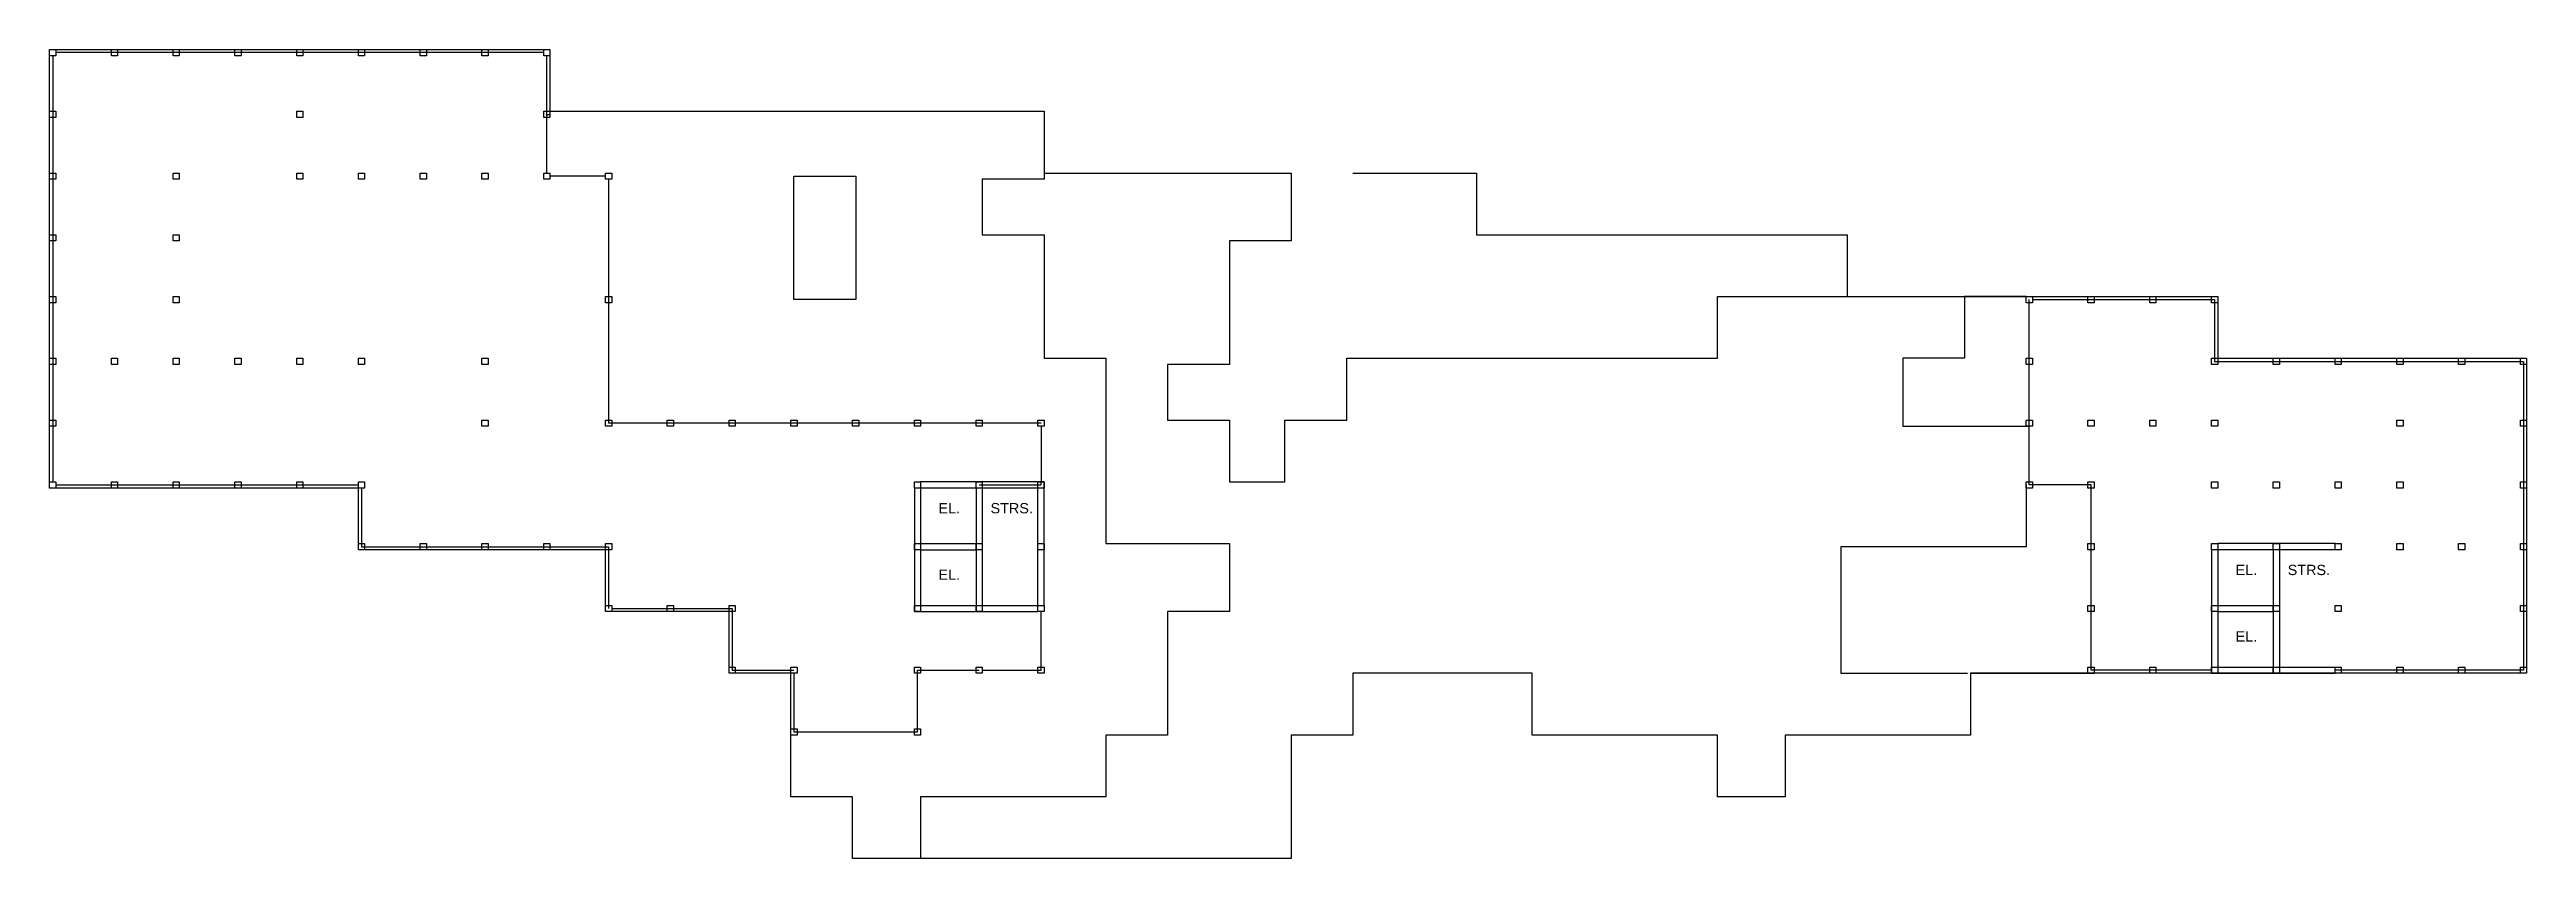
# Model space of a CAD drawing. Header units: metres. Extents: x 1950 to 2882, y 2050 to 2715.
# Drawn here: x 2324.8 to 2445.1, y 2436.6 to 2475.9 of the extents above; entities that cross this region are included whole.
import ezdxf

# ---------------------------------------------------------------- set-up
doc = ezdxf.new("R2010")
doc.units = ezdxf.units.M
for name, color, linetype in [('BACK 1', 250, 'Continuous'), ('CONTEXT', 250, 'Continuous'), ('OUTLINE', 250, 'Continuous'), ('PILARS', 250, 'Continuous')]:
    doc.layers.add(name, color=color, linetype=linetype)
doc.styles.get("Standard").update_dxf_attribs({"font": 'arial.ttf'})

msp = doc.modelspace()

# ---------------------------------------------------------------- texts
at = {"layer": 'OUTLINE', "color": 18, "true_color": 0x000000, "char_height": 0.5, "attachment_point": 1}
for s, insert in [('EL. ', (2368, 2453.9)), ('STRS. ', (2370.53, 2453.9)), ('EL. ', (2368, 2450.67)), ('EL. ', (2431, 2450.9)), ('STRS. ', (2433.53, 2450.9)), ('EL. ', (2431, 2447.67))]:
    msp.add_mtext_dynamic_manual_height_columns(s, width=1.6726, gutter_width=12.5, heights=[0], dxfattribs=dict(at, insert=insert))

# ---------------------------------------------------------------- linework, layer by layer
at = {"layer": 'BACK 1'}
for p, q in [((2349.13, 2472.93), (2373.13, 2472.93)), ((2373.13, 2472.93), (2373.13, 2469.63)), ((2360.98, 2469.78), (2363.98, 2469.78)), ((2360.98, 2463.78), (2360.98, 2469.78)), ((2363.98, 2469.78), (2363.98, 2463.78)), ((2373.13, 2469.63), (2370.13, 2469.63)), ((2370.13, 2469.63), (2370.13, 2466.93)), ((2370.13, 2466.93), (2373.13, 2466.93)), ((2373.13, 2466.93), (2373.13, 2460.93)), ((2363.98, 2463.78), (2360.98, 2463.78)), ((2420.83, 2463.93), (2417.83, 2463.93)), ((2417.83, 2463.93), (2417.83, 2460.93)), ((2373.13, 2460.93), (2376.13, 2460.93)), ((2376.13, 2460.93), (2376.13, 2451.93)), ((2417.83, 2460.93), (2414.83, 2460.93)), ((2414.83, 2460.93), (2414.83, 2457.63)), ((2414.83, 2457.63), (2420.98, 2457.63)), ((2420.83, 2454.78), (2420.83, 2451.78)), ((2376.13, 2451.93), (2382.13, 2451.93)), ((2382.13, 2451.93), (2382.13, 2448.63)), ((2382.13, 2448.63), (2379.13, 2448.63)), ((2379.13, 2448.63), (2379.13, 2442.63)), ((2360.83, 2439.63), (2360.83, 2442.63)), ((2379.13, 2442.63), (2376.13, 2442.63)), ((2376.13, 2442.63), (2376.13, 2439.63)), ((2363.83, 2439.63), (2360.83, 2439.63)), ((2363.83, 2436.63), (2363.83, 2439.63)), ((2370.13, 2439.63), (2367.13, 2439.63)), ((2367.13, 2439.63), (2367.13, 2436.63)), ((2376.13, 2439.63), (2370.13, 2439.63)), ((2367.13, 2436.63), (2363.83, 2436.63))]:
    msp.add_line(p, q, dxfattribs=at)
for points in [[(2420.83, 2451.78), (2411.83, 2451.78), (2411.83, 2445.63)], [(2411.83, 2445.63), (2417.98, 2445.63)], [(2418.13, 2445.63), (2424.13, 2445.63)]]:
    msp.add_lwpolyline(points, dxfattribs=at)
at = {"layer": 'CONTEXT'}
for p, q in [((2373.13, 2469.93), (2376.13, 2469.93)), ((2376.13, 2469.93), (2379.13, 2469.93)), ((2379.13, 2469.93), (2382.13, 2469.93)), ((2382.13, 2469.93), (2385.13, 2469.93))]:
    msp.add_line(p, q, dxfattribs=at)
for points in [[(2324.83, 2475.93), (2349.13, 2475.93), (2349.13, 2472.93), (2373.13, 2472.93), (2373.13, 2469.93)], [(2367.13, 2436.63), (2363.83, 2436.63), (2363.83, 2439.63), (2360.83, 2439.63), (2360.83, 2445.63), (2357.83, 2445.63), (2357.83, 2448.63), (2351.83, 2448.63), (2351.83, 2451.63), (2339.83, 2451.63), (2339.83, 2454.63), (2324.83, 2454.63), (2324.83, 2475.93)], [(2384.98, 2469.93), (2385.13, 2469.93), (2385.13, 2466.78), (2385.13, 2466.63), (2382.13, 2466.63), (2382.13, 2460.93)], [(2382.13, 2460.93), (2382.13, 2460.63), (2379.13, 2460.63), (2379.13, 2457.93), (2382.13, 2457.93), (2382.13, 2454.93), (2384.83, 2454.93), (2384.83, 2457.93), (2387.83, 2457.93), (2387.83, 2460.93), (2390.83, 2460.93), (2393.83, 2460.93), (2396.83, 2460.93), (2399.83, 2460.93), (2402.83, 2460.93), (2405.83, 2460.93), (2405.83, 2463.93), (2417.83, 2463.93)], [(2417.83, 2463.93), (2430.13, 2463.93), (2430.13, 2460.93), (2445.13, 2460.93), (2445.13, 2445.63), (2418.13, 2445.63)], [(2418.13, 2442.63), (2415.13, 2442.63), (2412.13, 2442.63), (2409.13, 2442.63), (2409.13, 2439.63), (2406.13, 2439.63), (2405.83, 2439.63), (2405.83, 2442.63), (2402.83, 2442.63), (2399.83, 2442.63), (2396.83, 2442.63), (2396.83, 2445.63), (2393.83, 2445.63), (2390.83, 2445.63), (2388.13, 2445.63), (2388.13, 2442.63), (2385.13, 2442.63), (2385.13, 2439.63), (2385.13, 2436.63), (2367.13, 2436.63)], [(2418.13, 2445.63), (2418.13, 2442.63)]]:
    msp.add_lwpolyline(points, dxfattribs=at)
at = {"layer": 'OUTLINE'}
for p, q in [((2369.98, 2454.78), (2372.98, 2454.78)), ((2372.98, 2454.78), (2372.98, 2454.93))]:
    msp.add_line(p, q, dxfattribs=at)
for points in [[(2388.13, 2469.93), (2394.13, 2469.93), (2394.13, 2466.93), (2412.13, 2466.93), (2412.13, 2463.93), (2417.83, 2463.93)], [(2373.13, 2448.63), (2372.83, 2448.63), (2372.83, 2454.63), (2366.83, 2454.63), (2366.83, 2454.93)], [(2366.83, 2454.63), (2366.83, 2448.63), (2372.83, 2448.63)], [(2373.13, 2448.93), (2373.13, 2454.93), (2367.13, 2454.93)], [(2367.13, 2454.63), (2367.13, 2448.93), (2372.83, 2448.93)], [(2369.83, 2454.93), (2370.13, 2454.93), (2370.13, 2454.63), (2369.83, 2454.63), (2369.83, 2454.93)], [(2369.83, 2454.63), (2369.83, 2448.63)], [(2370.13, 2454.63), (2370.13, 2448.63)], [(2372.83, 2454.93), (2373.13, 2454.93), (2373.13, 2454.63), (2372.83, 2454.63), (2372.83, 2454.93)], [(2366.83, 2451.93), (2367.13, 2451.93), (2367.13, 2451.63), (2366.83, 2451.63), (2366.83, 2451.93)], [(2367.13, 2451.93), (2369.83, 2451.93)], [(2369.83, 2451.93), (2370.13, 2451.93), (2370.13, 2451.63), (2369.83, 2451.63), (2369.83, 2451.93)], [(2372.83, 2451.93), (2373.13, 2451.93), (2373.13, 2451.63), (2372.83, 2451.63), (2372.83, 2451.93)], [(2435.83, 2451.63), (2429.83, 2451.63), (2429.83, 2451.93)], [(2435.83, 2451.93), (2430.13, 2451.93)], [(2432.83, 2451.93), (2433.13, 2451.93), (2433.13, 2451.63), (2432.83, 2451.63), (2432.83, 2451.93)], [(2367.13, 2451.63), (2369.83, 2451.63)], [(2429.83, 2451.63), (2429.83, 2445.63), (2435.83, 2445.63)], [(2430.13, 2451.63), (2430.13, 2445.93), (2435.83, 2445.93)], [(2432.83, 2451.63), (2432.83, 2445.63)], [(2433.13, 2451.63), (2433.13, 2445.63)], [(2366.83, 2448.93), (2367.13, 2448.93), (2367.13, 2448.63), (2366.83, 2448.63), (2366.83, 2448.93)], [(2429.83, 2448.93), (2430.13, 2448.93), (2430.13, 2448.63), (2429.83, 2448.63), (2429.83, 2448.93)], [(2430.13, 2448.93), (2432.83, 2448.93)], [(2430.13, 2448.63), (2432.83, 2448.63)], [(2432.83, 2448.93), (2433.13, 2448.93), (2433.13, 2448.63), (2432.83, 2448.63), (2432.83, 2448.93)], [(2429.83, 2445.93), (2430.13, 2445.93), (2430.13, 2445.63), (2429.83, 2445.63), (2429.83, 2445.93)]]:
    msp.add_lwpolyline(points, dxfattribs=at)
at = {"layer": 'PILARS'}
for p, q in [((2348.83, 2475.78), (2325.13, 2475.78)), ((2324.98, 2475.63), (2324.98, 2454.93)), ((2348.98, 2469.93), (2348.98, 2475.63)), ((2351.83, 2469.78), (2349.13, 2469.78)), ((2351.98, 2469.63), (2351.98, 2457.78)), ((2420.98, 2454.78), (2420.98, 2463.78)), ((2421.13, 2463.78), (2429.98, 2463.78)), ((2429.98, 2463.78), (2429.98, 2460.78)), ((2429.98, 2460.78), (2444.98, 2460.78)), ((2444.98, 2460.78), (2444.98, 2445.78)), ((2369.98, 2457.78), (2351.98, 2457.78)), ((2372.98, 2457.78), (2369.98, 2457.78)), ((2372.98, 2457.63), (2372.98, 2454.93)), ((2325.13, 2454.78), (2339.83, 2454.78)), ((2339.98, 2454.63), (2339.98, 2451.78)), ((2423.98, 2454.78), (2420.98, 2454.78)), ((2423.98, 2445.78), (2423.98, 2454.78)), ((2339.98, 2451.78), (2351.98, 2451.78)), ((2351.98, 2451.78), (2351.98, 2448.78)), ((2352.13, 2448.78), (2357.98, 2448.78)), ((2357.98, 2448.78), (2357.98, 2445.78)), ((2372.98, 2445.78), (2372.98, 2448.63)), ((2357.98, 2445.78), (2360.98, 2445.78)), ((2366.98, 2442.78), (2366.98, 2445.78)), ((2366.98, 2445.78), (2369.98, 2445.78)), ((2370.13, 2445.78), (2372.98, 2445.78)), ((2429.83, 2445.78), (2423.98, 2445.78)), ((2444.98, 2445.78), (2435.83, 2445.78)), ((2360.98, 2445.63), (2360.98, 2442.78)), ((2360.98, 2442.78), (2366.98, 2442.78))]:
    msp.add_line(p, q, dxfattribs=at)
for points in [[(2324.83, 2475.93), (2325.13, 2475.93), (2325.13, 2475.63), (2324.83, 2475.63), (2324.83, 2475.93)], [(2327.83, 2475.93), (2328.13, 2475.93), (2328.13, 2475.63), (2327.83, 2475.63), (2327.83, 2475.93)], [(2330.83, 2475.93), (2331.13, 2475.93), (2331.13, 2475.63), (2330.83, 2475.63), (2330.83, 2475.93)], [(2333.83, 2475.93), (2334.13, 2475.93), (2334.13, 2475.63), (2333.83, 2475.63), (2333.83, 2475.93)], [(2336.83, 2475.93), (2337.13, 2475.93), (2337.13, 2475.63), (2336.83, 2475.63), (2336.83, 2475.93)], [(2339.83, 2475.93), (2340.13, 2475.93), (2340.13, 2475.63), (2339.83, 2475.63), (2339.83, 2475.93)], [(2342.83, 2475.93), (2343.13, 2475.93), (2343.13, 2475.63), (2342.83, 2475.63), (2342.83, 2475.93)], [(2345.83, 2475.93), (2346.13, 2475.93), (2346.13, 2475.63), (2345.83, 2475.63), (2345.83, 2475.93)], [(2348.83, 2475.93), (2349.13, 2475.93), (2349.13, 2475.63), (2348.83, 2475.63), (2348.83, 2475.93)], [(2324.83, 2472.93), (2325.13, 2472.93), (2325.13, 2472.63), (2324.83, 2472.63), (2324.83, 2472.93)], [(2336.83, 2472.93), (2337.13, 2472.93), (2337.13, 2472.63), (2336.83, 2472.63), (2336.83, 2472.93)], [(2348.83, 2472.93), (2349.13, 2472.93), (2349.13, 2472.63), (2348.83, 2472.63), (2348.83, 2472.93)], [(2348.98, 2472.78), (2349.13, 2472.78)], [(2324.83, 2469.93), (2325.13, 2469.93), (2325.13, 2469.63), (2324.83, 2469.63), (2324.83, 2469.93)], [(2330.83, 2469.93), (2331.13, 2469.93), (2331.13, 2469.63), (2330.83, 2469.63), (2330.83, 2469.93)], [(2336.83, 2469.93), (2337.13, 2469.93), (2337.13, 2469.63), (2336.83, 2469.63), (2336.83, 2469.93)], [(2339.83, 2469.93), (2340.13, 2469.93), (2340.13, 2469.63), (2339.83, 2469.63), (2339.83, 2469.93)], [(2342.83, 2469.93), (2343.13, 2469.93), (2343.13, 2469.63), (2342.83, 2469.63), (2342.83, 2469.93)], [(2345.83, 2469.93), (2346.13, 2469.93), (2346.13, 2469.63), (2345.83, 2469.63), (2345.83, 2469.93)], [(2348.83, 2469.93), (2349.13, 2469.93), (2349.13, 2469.63), (2348.83, 2469.63), (2348.83, 2469.93)], [(2351.83, 2469.93), (2352.13, 2469.93), (2352.13, 2469.63), (2351.83, 2469.63), (2351.83, 2469.93)], [(2324.83, 2466.93), (2325.13, 2466.93), (2325.13, 2466.63), (2324.83, 2466.63), (2324.83, 2466.93)], [(2330.83, 2466.93), (2331.13, 2466.93), (2331.13, 2466.63), (2330.83, 2466.63), (2330.83, 2466.93)], [(2324.83, 2463.93), (2325.13, 2463.93), (2325.13, 2463.63), (2324.83, 2463.63), (2324.83, 2463.93)], [(2330.83, 2463.93), (2331.13, 2463.93), (2331.13, 2463.63), (2330.83, 2463.63), (2330.83, 2463.93)], [(2351.83, 2463.93), (2352.13, 2463.93), (2352.13, 2463.63), (2351.83, 2463.63), (2351.83, 2463.93)], [(2420.83, 2463.93), (2421.13, 2463.93), (2421.13, 2463.63), (2420.83, 2463.63), (2420.83, 2463.93)], [(2423.83, 2463.93), (2424.13, 2463.93), (2424.13, 2463.63), (2423.83, 2463.63), (2423.83, 2463.93)], [(2426.83, 2463.93), (2427.13, 2463.93), (2427.13, 2463.63), (2426.83, 2463.63), (2426.83, 2463.93)], [(2429.83, 2463.93), (2430.13, 2463.93), (2430.13, 2463.63), (2429.83, 2463.63), (2429.83, 2463.93)], [(2324.83, 2460.93), (2325.13, 2460.93), (2325.13, 2460.63), (2324.83, 2460.63), (2324.83, 2460.93)], [(2327.83, 2460.93), (2328.13, 2460.93), (2328.13, 2460.63), (2327.83, 2460.63), (2327.83, 2460.93)], [(2330.83, 2460.93), (2331.13, 2460.93), (2331.13, 2460.63), (2330.83, 2460.63), (2330.83, 2460.93)], [(2333.83, 2460.93), (2334.13, 2460.93), (2334.13, 2460.63), (2333.83, 2460.63), (2333.83, 2460.93)], [(2336.83, 2460.93), (2337.13, 2460.93), (2337.13, 2460.63), (2336.83, 2460.63), (2336.83, 2460.93)], [(2339.83, 2460.93), (2340.13, 2460.93), (2340.13, 2460.63), (2339.83, 2460.63), (2339.83, 2460.93)], [(2345.83, 2460.93), (2346.13, 2460.93), (2346.13, 2460.63), (2345.83, 2460.63), (2345.83, 2460.93)], [(2420.83, 2460.93), (2421.13, 2460.93), (2421.13, 2460.63), (2420.83, 2460.63), (2420.83, 2460.93)], [(2429.83, 2460.93), (2430.13, 2460.93), (2430.13, 2460.63), (2429.83, 2460.63), (2429.83, 2460.93)], [(2432.83, 2460.93), (2433.13, 2460.93), (2433.13, 2460.63), (2432.83, 2460.63), (2432.83, 2460.93)], [(2435.83, 2460.93), (2436.13, 2460.93), (2436.13, 2460.63), (2435.83, 2460.63), (2435.83, 2460.93)], [(2438.83, 2460.93), (2439.13, 2460.93), (2439.13, 2460.63), (2438.83, 2460.63), (2438.83, 2460.93)], [(2441.83, 2460.93), (2442.13, 2460.93), (2442.13, 2460.63), (2441.83, 2460.63), (2441.83, 2460.93)], [(2444.83, 2460.93), (2445.13, 2460.93), (2445.13, 2460.63), (2444.83, 2460.63), (2444.83, 2460.93)], [(2324.83, 2457.93), (2325.13, 2457.93), (2325.13, 2457.63), (2324.83, 2457.63), (2324.83, 2457.93)], [(2345.83, 2457.93), (2346.13, 2457.93), (2346.13, 2457.63), (2345.83, 2457.63), (2345.83, 2457.93)], [(2351.83, 2457.93), (2352.13, 2457.93), (2352.13, 2457.63), (2351.83, 2457.63), (2351.83, 2457.93)], [(2354.83, 2457.93), (2355.13, 2457.93), (2355.13, 2457.63), (2354.83, 2457.63), (2354.83, 2457.93)], [(2357.83, 2457.93), (2358.13, 2457.93), (2358.13, 2457.63), (2357.83, 2457.63), (2357.83, 2457.93)], [(2360.83, 2457.93), (2361.13, 2457.93), (2361.13, 2457.63), (2360.83, 2457.63), (2360.83, 2457.93)], [(2363.83, 2457.93), (2364.13, 2457.93), (2364.13, 2457.63), (2363.83, 2457.63), (2363.83, 2457.93)], [(2366.83, 2457.93), (2367.13, 2457.93), (2367.13, 2457.63), (2366.83, 2457.63), (2366.83, 2457.93)], [(2369.83, 2457.93), (2370.13, 2457.93), (2370.13, 2457.63), (2369.83, 2457.63), (2369.83, 2457.93)], [(2372.83, 2457.93), (2373.13, 2457.93), (2373.13, 2457.63), (2372.83, 2457.63), (2372.83, 2457.93)], [(2420.83, 2457.93), (2421.13, 2457.93), (2421.13, 2457.63), (2420.83, 2457.63), (2420.83, 2457.93)], [(2423.83, 2457.93), (2424.13, 2457.93), (2424.13, 2457.63), (2423.83, 2457.63), (2423.83, 2457.93)], [(2426.83, 2457.93), (2427.13, 2457.93), (2427.13, 2457.63), (2426.83, 2457.63), (2426.83, 2457.93)], [(2429.83, 2457.93), (2430.13, 2457.93), (2430.13, 2457.63), (2429.83, 2457.63), (2429.83, 2457.93)], [(2438.83, 2457.93), (2439.13, 2457.93), (2439.13, 2457.63), (2438.83, 2457.63), (2438.83, 2457.93)], [(2444.83, 2457.93), (2445.13, 2457.93), (2445.13, 2457.63), (2444.83, 2457.63), (2444.83, 2457.93)], [(2324.83, 2454.93), (2325.13, 2454.93), (2325.13, 2454.63), (2324.83, 2454.63), (2324.83, 2454.93)], [(2327.83, 2454.93), (2328.13, 2454.93), (2328.13, 2454.63), (2327.83, 2454.63), (2327.83, 2454.93)], [(2330.83, 2454.93), (2331.13, 2454.93), (2331.13, 2454.63), (2330.83, 2454.63), (2330.83, 2454.93)], [(2333.83, 2454.93), (2334.13, 2454.93), (2334.13, 2454.63), (2333.83, 2454.63), (2333.83, 2454.93)], [(2336.83, 2454.93), (2337.13, 2454.93), (2337.13, 2454.63), (2336.83, 2454.63), (2336.83, 2454.93)], [(2339.83, 2454.93), (2340.13, 2454.93), (2340.13, 2454.63), (2339.83, 2454.63), (2339.83, 2454.93)], [(2366.83, 2454.93), (2367.13, 2454.93), (2367.13, 2454.63), (2366.83, 2454.63), (2366.83, 2454.93)], [(2420.83, 2454.93), (2421.13, 2454.93), (2421.13, 2454.63), (2420.83, 2454.63), (2420.83, 2454.93)], [(2423.83, 2454.93), (2424.13, 2454.93), (2424.13, 2454.63), (2423.83, 2454.63), (2423.83, 2454.93)], [(2429.83, 2454.93), (2430.13, 2454.93), (2430.13, 2454.63), (2429.83, 2454.63), (2429.83, 2454.93)], [(2432.83, 2454.93), (2433.13, 2454.93), (2433.13, 2454.63), (2432.83, 2454.63), (2432.83, 2454.93)], [(2435.83, 2454.93), (2436.13, 2454.93), (2436.13, 2454.63), (2435.83, 2454.63), (2435.83, 2454.93)], [(2438.83, 2454.93), (2439.13, 2454.93), (2439.13, 2454.63), (2438.83, 2454.63), (2438.83, 2454.93)], [(2444.83, 2454.93), (2445.13, 2454.93), (2445.13, 2454.63), (2444.83, 2454.63), (2444.83, 2454.93)], [(2339.83, 2451.93), (2340.13, 2451.93), (2340.13, 2451.63), (2339.83, 2451.63), (2339.83, 2451.93)], [(2342.83, 2451.93), (2343.13, 2451.93), (2343.13, 2451.63), (2342.83, 2451.63), (2342.83, 2451.93)], [(2345.83, 2451.93), (2346.13, 2451.93), (2346.13, 2451.63), (2345.83, 2451.63), (2345.83, 2451.93)], [(2348.83, 2451.93), (2349.13, 2451.93), (2349.13, 2451.63), (2348.83, 2451.63), (2348.83, 2451.93)], [(2351.83, 2451.93), (2352.13, 2451.93), (2352.13, 2451.63), (2351.83, 2451.63), (2351.83, 2451.93)], [(2423.83, 2451.93), (2424.13, 2451.93), (2424.13, 2451.63), (2423.83, 2451.63), (2423.83, 2451.93)], [(2429.83, 2451.93), (2430.13, 2451.93), (2430.13, 2451.63), (2429.83, 2451.63), (2429.83, 2451.93)], [(2429.83, 2451.93), (2430.13, 2451.93), (2430.13, 2451.63), (2429.83, 2451.63), (2429.83, 2451.93)], [(2432.83, 2451.93), (2433.13, 2451.93), (2433.13, 2451.63), (2432.83, 2451.63), (2432.83, 2451.93)], [(2435.83, 2451.93), (2436.13, 2451.93), (2436.13, 2451.63), (2435.83, 2451.63), (2435.83, 2451.93)], [(2438.83, 2451.93), (2439.13, 2451.93), (2439.13, 2451.63), (2438.83, 2451.63), (2438.83, 2451.93)], [(2441.83, 2451.93), (2442.13, 2451.93), (2442.13, 2451.63), (2441.83, 2451.63), (2441.83, 2451.93)], [(2444.83, 2451.93), (2445.13, 2451.93), (2445.13, 2451.63), (2444.83, 2451.63), (2444.83, 2451.93)], [(2351.83, 2448.93), (2352.13, 2448.93), (2352.13, 2448.63), (2351.83, 2448.63), (2351.83, 2448.93)], [(2354.83, 2448.93), (2355.13, 2448.93), (2355.13, 2448.63), (2354.83, 2448.63), (2354.83, 2448.93)], [(2357.83, 2448.93), (2358.13, 2448.93), (2358.13, 2448.63), (2357.83, 2448.63), (2357.83, 2448.93)], [(2369.83, 2448.93), (2370.13, 2448.93), (2370.13, 2448.63), (2369.83, 2448.63), (2369.83, 2448.93)], [(2372.83, 2448.93), (2373.13, 2448.93), (2373.13, 2448.63), (2372.83, 2448.63), (2372.83, 2448.93)], [(2423.83, 2448.93), (2424.13, 2448.93), (2424.13, 2448.63), (2423.83, 2448.63), (2423.83, 2448.93)], [(2429.83, 2448.93), (2430.13, 2448.93), (2430.13, 2448.63), (2429.83, 2448.63), (2429.83, 2448.93)], [(2432.83, 2448.93), (2433.13, 2448.93), (2433.13, 2448.63), (2432.83, 2448.63), (2432.83, 2448.93)], [(2435.83, 2448.93), (2436.13, 2448.93), (2436.13, 2448.63), (2435.83, 2448.63), (2435.83, 2448.93)], [(2444.83, 2448.93), (2445.13, 2448.93), (2445.13, 2448.63), (2444.83, 2448.63), (2444.83, 2448.93)], [(2357.83, 2445.93), (2358.13, 2445.93), (2358.13, 2445.63), (2357.83, 2445.63), (2357.83, 2445.93)], [(2360.83, 2445.93), (2361.13, 2445.93), (2361.13, 2445.63), (2360.83, 2445.63), (2360.83, 2445.93)], [(2366.83, 2445.93), (2367.13, 2445.93), (2367.13, 2445.63), (2366.83, 2445.63), (2366.83, 2445.93)], [(2369.83, 2445.93), (2370.13, 2445.93), (2370.13, 2445.63), (2369.83, 2445.63), (2369.83, 2445.93)], [(2372.83, 2445.93), (2373.13, 2445.93), (2373.13, 2445.63), (2372.83, 2445.63), (2372.83, 2445.93)], [(2423.83, 2445.93), (2424.13, 2445.93), (2424.13, 2445.63), (2423.83, 2445.63), (2423.83, 2445.93)], [(2426.83, 2445.93), (2427.13, 2445.93), (2427.13, 2445.63), (2426.83, 2445.63), (2426.83, 2445.93)], [(2429.83, 2445.93), (2430.13, 2445.93), (2430.13, 2445.63), (2429.83, 2445.63), (2429.83, 2445.93)], [(2432.83, 2445.93), (2433.13, 2445.93), (2433.13, 2445.63), (2432.83, 2445.63), (2432.83, 2445.93)], [(2432.83, 2445.93), (2433.13, 2445.93), (2433.13, 2445.63), (2432.83, 2445.63), (2432.83, 2445.93)], [(2435.83, 2445.93), (2436.13, 2445.93), (2436.13, 2445.63), (2435.83, 2445.63), (2435.83, 2445.93)], [(2435.83, 2445.93), (2436.13, 2445.93), (2436.13, 2445.63), (2435.83, 2445.63), (2435.83, 2445.93)], [(2438.83, 2445.93), (2439.13, 2445.93), (2439.13, 2445.63), (2438.83, 2445.63), (2438.83, 2445.93)], [(2441.83, 2445.93), (2442.13, 2445.93), (2442.13, 2445.63), (2441.83, 2445.63), (2441.83, 2445.93)], [(2444.83, 2445.93), (2445.13, 2445.93), (2445.13, 2445.63), (2444.83, 2445.63), (2444.83, 2445.93)], [(2360.83, 2442.93), (2361.13, 2442.93), (2361.13, 2442.63), (2360.83, 2442.63), (2360.83, 2442.93)], [(2366.83, 2442.93), (2367.13, 2442.93), (2367.13, 2442.63), (2366.83, 2442.63), (2366.83, 2442.93)]]:
    msp.add_lwpolyline(points, dxfattribs=at)

msp.set_redraw_order([(e.dxf.handle, doc.entitydb.next_handle()) for e in msp.query("TEXT MTEXT ATTDEF DIMENSION ARC_DIMENSION")])  # texts and dimensions are drawn at this point

doc.saveas('drawing.dxf')
